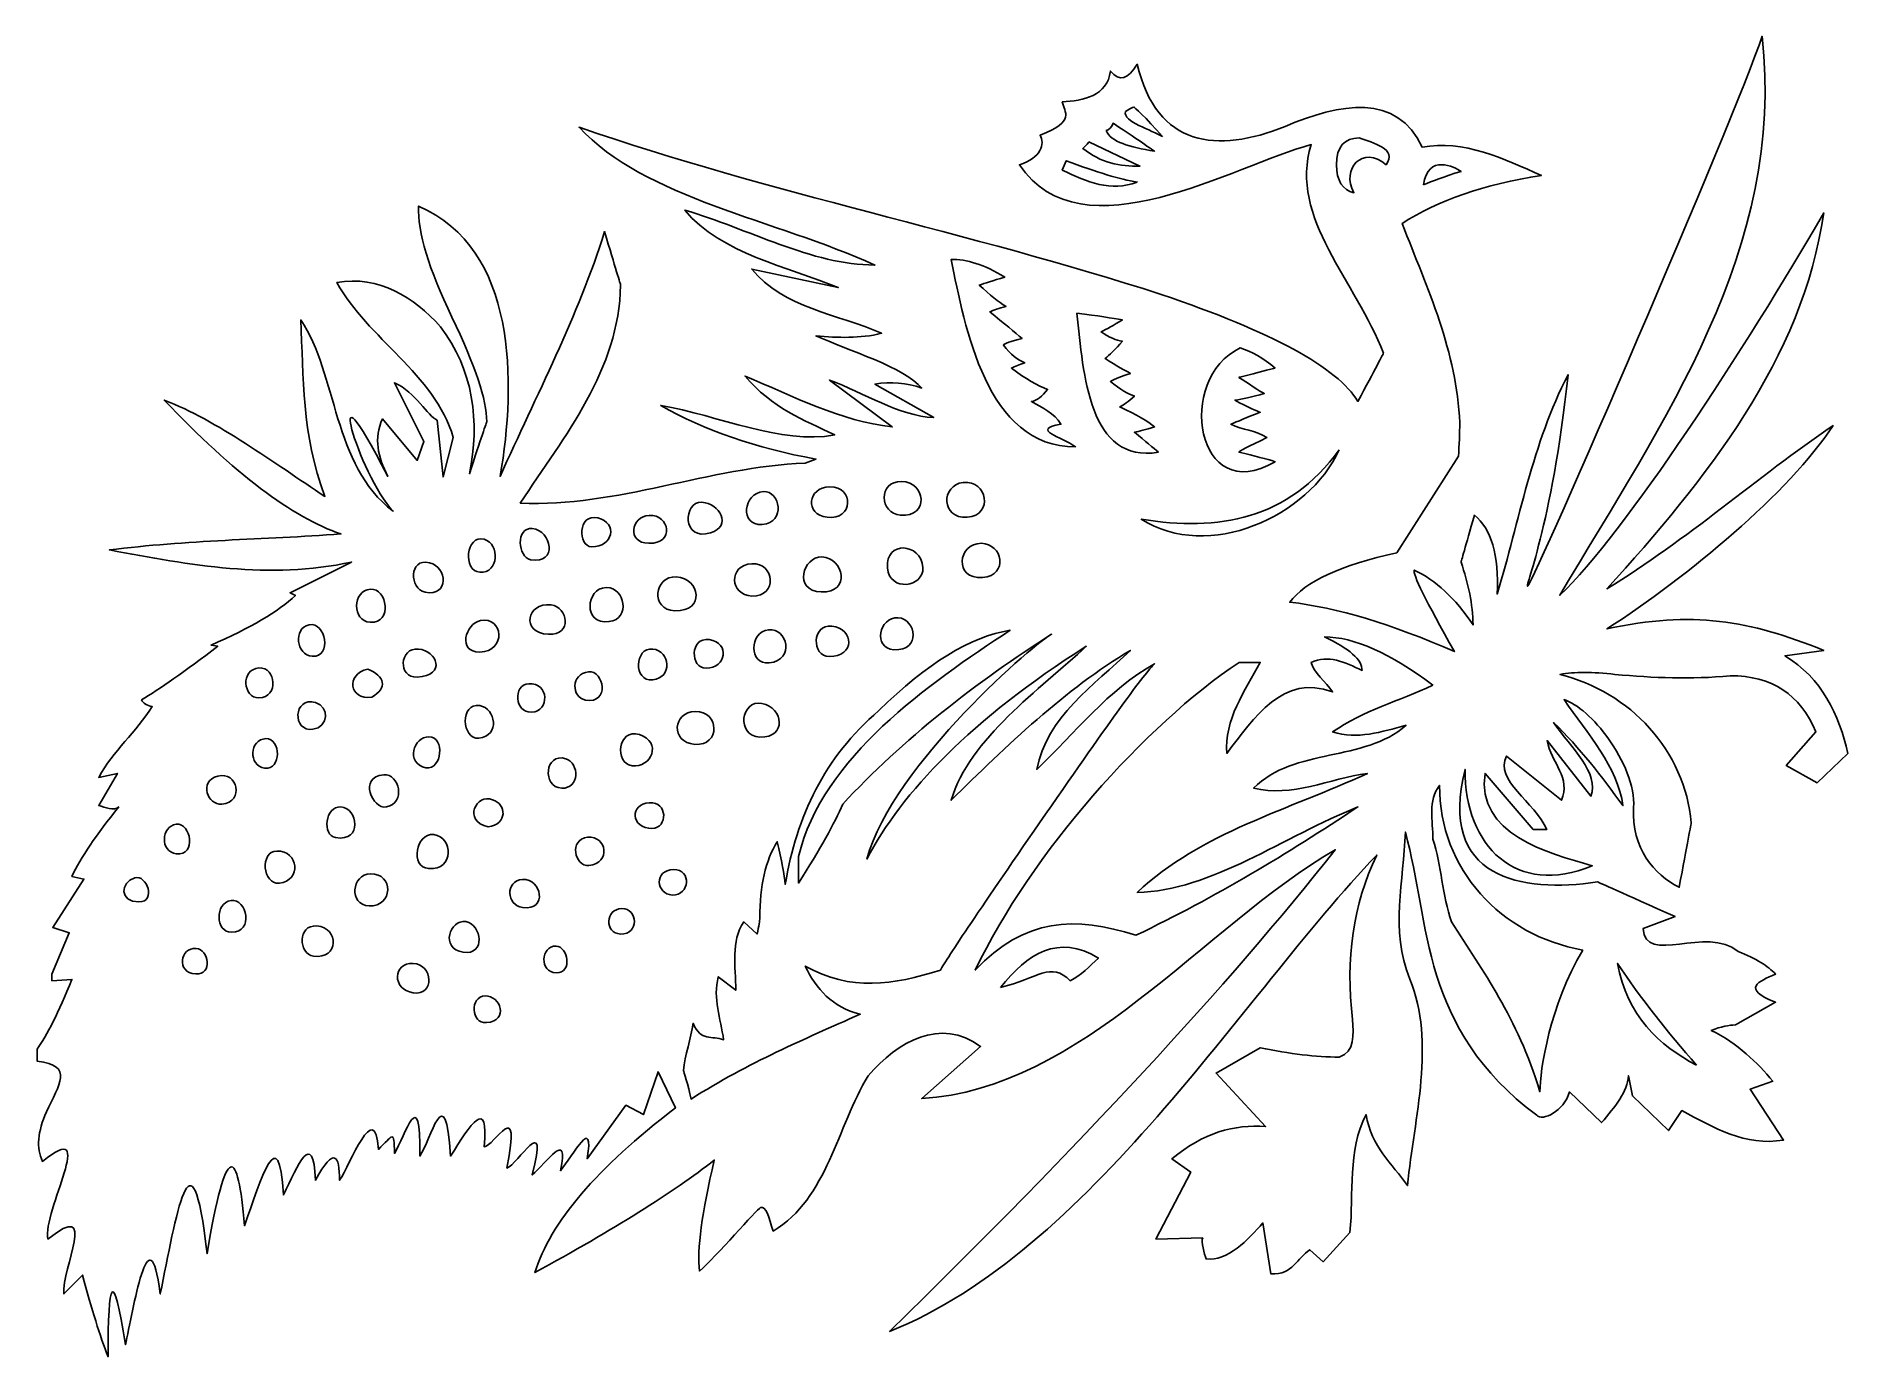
# Model space of a CAD drawing. Header units: centimetres. Extents: x -9.32 to -4.17, y 9.14 to 12.9.
import ezdxf

# ---------------------------------------------------------------- set-up
doc = ezdxf.new("R2010")
doc.units = ezdxf.units.CM
doc.header["$MEASUREMENT"] = 0
doc.layers.add('Layer 1', color=7, linetype='Continuous')

msp = doc.modelspace()

# ---------------------------------------------------------------- linework, layer by layer
at = {"layer": 'Layer 1'}
for points, knots in [([(-4.16563, 10.85677), (-4.16563, 10.85677), (-4.25318, 10.77294), (-4.25318, 10.77294), (-4.25318, 10.77294), (-4.25318, 10.77294), (-4.34085, 10.82247), (-4.34085, 10.82247), (-4.34085, 10.82247), (-4.34085, 10.82247), (-4.25702, 10.9177), (-4.25702, 10.9177), (-4.25702, 10.9177), (-4.3002, 11.02444), (-4.38147, 11.07781), (-4.50084, 11.07781), (-4.50084, 11.07781), (-4.61063, 11.06684), (-4.71899, 11.07186), (-4.8285, 11.08153), (-4.8285, 11.08153), (-4.89198, 11.0892), (-4.94407, 11.0892), (-4.98476, 11.08153), (-4.98476, 11.08153), (-4.78571, 11.03226), (-4.6287, 10.86431), (-4.6113, 10.65865), (-4.6113, 10.65865), (-4.6113, 10.65865), (-4.62274, 10.59768), (-4.6456, 10.47575), (-4.6456, 10.47575), (-4.71676, 10.51133), (-4.78181, 10.5861), (-4.77518, 10.70248), (-4.77518, 10.70248), (-4.77169, 10.76391), (-4.80396, 10.83784), (-4.84685, 10.89814), (-4.84685, 10.89814), (-4.88658, 10.95397), (-4.93541, 10.99811), (-4.97341, 11.00983), (-4.97341, 11.00983), (-4.90503, 10.91205), (-4.82072, 10.81782), (-4.80571, 10.70818), (-4.80571, 10.70818), (-4.86556, 10.79025), (-4.92971, 10.87372), (-5.00325, 10.94444), (-5.00325, 10.94444), (-4.95339, 10.87349), (-4.87128, 10.80005), (-4.8971, 10.73492), (-4.8971, 10.73492), (-4.8971, 10.73492), (-5.02173, 10.89297), (-5.02173, 10.89297), (-5.02173, 10.89297), (-5.01008, 10.83091), (-4.9523, 10.78586), (-4.98093, 10.72341), (-4.98093, 10.72341), (-4.98093, 10.72341), (-5.13708, 10.84922), (-5.13708, 10.84922), (-5.13708, 10.84922), (-5.17321, 10.77985), (-5.05615, 10.71893), (-5.02279, 10.63958), (-5.02279, 10.63958), (-5.02279, 10.63958), (-5.06092, 10.63958), (-5.06092, 10.63958), (-5.06092, 10.63958), (-5.06092, 10.63958), (-5.19812, 10.79968), (-5.19812, 10.79968), (-5.19812, 10.79968), (-5.22449, 10.62713), (-5.01972, 10.57249), (-4.89326, 10.53679), (-4.89326, 10.53679), (-5.10907, 10.44596), (-5.25624, 10.59255), (-5.25521, 10.81108), (-5.25521, 10.81108), (-5.33416, 10.50077), (-5.09438, 10.45787), (-4.87803, 10.49098), (-4.87803, 10.49098), (-4.87803, 10.49098), (-4.80439, 10.45796), (-4.65711, 10.39192), (-4.65711, 10.39192), (-4.65711, 10.39192), (-4.7485, 10.35773), (-4.7485, 10.35773), (-4.7485, 10.35773), (-4.74278, 10.25226), (-4.56757, 10.36774), (-4.47799, 10.29291), (-4.47799, 10.29291), (-4.42719, 10.27256), (-4.39163, 10.25096), (-4.37131, 10.22809), (-4.37131, 10.22809), (-4.41929, 10.20742), (-4.47057, 10.18717), (-4.37131, 10.1481), (-4.37131, 10.1481), (-4.37131, 10.1481), (-4.48561, 10.08333), (-4.48561, 10.08333), (-4.48561, 10.08333), (-4.50336, 10.08333), (-4.52623, 10.07826), (-4.55421, 10.0681), (-4.55421, 10.0681), (-4.47992, 10.03197), (-4.42208, 9.9752), (-4.37899, 9.92334), (-4.37899, 9.92334), (-4.37899, 9.92334), (-4.44375, 9.90044), (-4.44375, 9.90044), (-4.44375, 9.90044), (-4.44375, 9.90044), (-4.34841, 9.75568), (-4.34841, 9.75568), (-4.34841, 9.75568), (-4.45764, 9.7371), (-4.5471, 9.79102), (-4.63804, 9.83951), (-4.63804, 9.83951), (-4.63804, 9.83951), (-4.67606, 9.78242), (-4.67606, 9.78242), (-4.67606, 9.78242), (-4.67606, 9.78242), (-4.77896, 9.88148), (-4.77896, 9.88148), (-4.77896, 9.88148), (-4.77896, 9.88148), (-4.79036, 9.93857), (-4.79036, 9.93857), (-4.79036, 9.93857), (-4.79154, 9.89412), (-4.82844, 9.84966), (-4.86663, 9.80521), (-4.86663, 9.80521), (-4.86663, 9.80521), (-4.95802, 9.89288), (-4.95802, 9.89288), (-4.95802, 9.89288), (-4.9733, 9.83699), (-5.03578, 9.80847), (-5.05096, 9.82622), (-5.05096, 9.82622), (-5.38388, 10.07558), (-5.35369, 10.37227), (-5.42524, 10.63244), (-5.42524, 10.63244), (-5.42935, 10.49413), (-5.46974, 10.35442), (-5.41255, 10.21414), (-5.41255, 10.21414), (-5.3386, 10.0328), (-5.39957, 9.82169), (-5.41904, 9.62615), (-5.41904, 9.62615), (-5.46332, 9.68857), (-5.52173, 9.73686), (-5.53717, 9.82812), (-5.53717, 9.82812), (-5.59018, 9.7245), (-5.57189, 9.60483), (-5.58287, 9.49279), (-5.58287, 9.49279), (-5.58287, 9.49279), (-5.65914, 9.40896), (-5.65914, 9.40896), (-5.65914, 9.40896), (-5.65914, 9.40896), (-5.69716, 9.44326), (-5.69716, 9.44326), (-5.69716, 9.44326), (-5.73402, 9.42039), (-5.74451, 9.37115), (-5.80774, 9.37465), (-5.80774, 9.37465), (-5.80774, 9.37465), (-5.83053, 9.51953), (-5.83053, 9.51953), (-5.83053, 9.51953), (-5.87222, 9.47316), (-5.93189, 9.40789), (-5.99258, 9.41727), (-5.99258, 9.41727), (-5.99762, 9.42998), (-6.00707, 9.4674), (-6.00203, 9.47756), (-6.00203, 9.47756), (-6.00203, 9.47756), (-6.13539, 9.47372), (-6.13539, 9.47372), (-6.13539, 9.47372), (-6.13539, 9.47372), (-6.03633, 9.66429), (-6.03633, 9.66429), (-6.03633, 9.66429), (-6.03633, 9.66429), (-6.08958, 9.70231), (-6.08958, 9.70231), (-6.08958, 9.70231), (-6.00071, 9.77658), (-5.91184, 9.80135), (-5.82297, 9.79382), (-5.82297, 9.79382), (-5.82297, 9.79382), (-5.96389, 9.94625), (-5.96389, 9.94625), (-5.96389, 9.94625), (-5.96389, 9.94625), (-5.8382, 10.01857), (-5.8382, 10.01857), (-5.8382, 10.01857), (-5.75433, 10.00082), (-5.67938, 9.99194), (-5.61333, 9.99194), (-5.61333, 9.99194), (-5.56762, 10.00698), (-5.57385, 10.05703), (-5.57531, 10.09856), (-5.57531, 10.09856), (-5.59665, 10.27058), (-5.57356, 10.42673), (-5.50671, 10.56726), (-5.50671, 10.56726), (-5.89506, 10.15958), (-6.32407, 9.43887), (-6.89349, 9.21083), (-6.89349, 9.21083), (-6.35251, 9.73917), (-5.92963, 10.19639), (-5.62484, 10.58249), (-5.62484, 10.58249), (-6.00158, 10.3615), (-6.34563, 9.90135), (-6.8021, 9.87381), (-6.8021, 9.87381), (-6.8021, 9.87381), (-6.63443, 10.02241), (-6.63443, 10.02241), (-6.63443, 10.02241), (-6.75012, 10.10556), (-6.86946, 10.03719), (-6.95453, 9.93857), (-6.95453, 9.93857), (-7.04379, 9.79298), (-7.06934, 9.59034), (-7.22498, 9.49662), (-7.22498, 9.49662), (-7.2369, 9.53454), (-7.24537, 9.57036), (-7.26105, 9.56329), (-7.26105, 9.56329), (-7.27152, 9.55856), (-7.38899, 9.42182), (-7.4345, 9.38233), (-7.4345, 9.38233), (-7.44217, 9.44326), (-7.42822, 9.54868), (-7.39264, 9.69859), (-7.39264, 9.69859), (-7.50946, 9.60712), (-7.67964, 9.50042), (-7.90319, 9.37849), (-7.90319, 9.37849), (-7.86002, 9.52073), (-7.72665, 9.67696), (-7.5031, 9.84718), (-7.5031, 9.84718), (-7.5031, 9.84718), (-7.55263, 9.94997), (-7.55263, 9.94997), (-7.55263, 9.94997), (-7.55263, 9.94997), (-7.59461, 9.82812), (-7.59461, 9.82812), (-7.59461, 9.82812), (-7.59461, 9.82812), (-7.64414, 9.85474), (-7.64414, 9.85474), (-7.64414, 9.85474), (-7.64414, 9.85474), (-7.7546, 9.70231), (-7.7546, 9.70231), (-7.7546, 9.70231), (-7.73338, 9.83073), (-7.79435, 9.71258), (-7.83075, 9.66813), (-7.83075, 9.66813), (-7.80396, 9.79126), (-7.87182, 9.68957), (-7.91075, 9.65661), (-7.91075, 9.65661), (-7.86204, 9.84511), (-7.95284, 9.68482), (-7.98319, 9.67568), (-7.98319, 9.67568), (-7.93998, 9.89037), (-8.01983, 9.73591), (-8.04795, 9.73661), (-8.04795, 9.73661), (-8.03438, 9.88068), (-8.08683, 9.80191), (-8.14318, 9.70998), (-8.14318, 9.70998), (-8.15877, 9.94165), (-8.199, 9.75462), (-8.23085, 9.70998), (-8.23085, 9.70998), (-8.22851, 9.92437), (-8.27258, 9.76754), (-8.30328, 9.71766), (-8.30328, 9.71766), (-8.30451, 9.78844), (-8.30724, 9.76801), (-8.34898, 9.72905), (-8.34898, 9.72905), (-8.35798, 9.87901), (-8.42978, 9.68425), (-8.45944, 9.64138), (-8.45944, 9.64138), (-8.46005, 9.71186), (-8.47427, 9.73922), (-8.52804, 9.64138), (-8.52804, 9.64138), (-8.5344, 9.79011), (-8.57865, 9.68306), (-8.61943, 9.59952), (-8.61943, 9.59952), (-8.63202, 9.819), (-8.68307, 9.6443), (-8.73, 9.51186), (-8.73, 9.51186), (-8.74943, 9.73498), (-8.78163, 9.76007), (-8.83662, 9.43186), (-8.83662, 9.43186), (-8.88108, 9.82493), (-8.92553, 9.53368), (-8.96999, 9.31757), (-8.96999, 9.31757), (-9.00174, 9.56603), (-9.04763, 9.26565), (-9.06905, 9.17281), (-9.06905, 9.17281), (-9.10452, 9.3984), (-9.11871, 9.35797), (-9.11858, 9.13851), (-9.11858, 9.13851), (-9.14145, 9.19688), (-9.16559, 9.27435), (-9.19102, 9.37093), (-9.19102, 9.37093), (-9.19102, 9.37093), (-9.24427, 9.31757), (-9.24427, 9.31757), (-9.24427, 9.31757), (-9.25132, 9.3895), (-9.14342, 9.59004), (-9.28997, 9.47372), (-9.28997, 9.47372), (-9.30625, 9.55009), (-9.1444, 9.82651), (-9.30531, 9.69475), (-9.30531, 9.69475), (-9.32307, 9.73281), (-9.31923, 9.77979), (-9.2938, 9.83567), (-9.2938, 9.83567), (-9.25881, 9.91453), (-9.21359, 9.96789), (-9.32055, 9.98055), (-9.32055, 9.98055), (-9.32055, 9.98055), (-9.32055, 10.01473), (-9.32055, 10.01473), (-9.32055, 10.01473), (-9.29256, 10.05287), (-9.25954, 10.11891), (-9.22148, 10.21286), (-9.22148, 10.21286), (-9.22148, 10.21286), (-9.27857, 10.20914), (-9.27857, 10.20914), (-9.27857, 10.20914), (-9.27857, 10.21418), (-9.27857, 10.22049), (-9.27857, 10.22809), (-9.27857, 10.22809), (-9.27857, 10.22809), (-9.22904, 10.34622), (-9.22904, 10.34622), (-9.22904, 10.34622), (-9.22904, 10.34622), (-9.27621, 10.36048), (-9.27621, 10.36048), (-9.27621, 10.36048), (-9.27621, 10.36048), (-9.18718, 10.49866), (-9.18718, 10.49866), (-9.18718, 10.49866), (-9.18718, 10.49866), (-9.22148, 10.50621), (-9.22148, 10.50621), (-9.22148, 10.50621), (-9.19606, 10.55962), (-9.1516, 10.62566), (-9.08812, 10.70434), (-9.08812, 10.70434), (-9.10207, 10.69133), (-9.12686, 10.70297), (-9.14521, 10.70818), (-9.14521, 10.70818), (-9.14521, 10.70818), (-9.09196, 10.79968), (-9.09196, 10.79968), (-9.09196, 10.79968), (-9.09196, 10.79968), (-9.14521, 10.78817), (-9.14521, 10.78817), (-9.14521, 10.78817), (-9.10458, 10.86313), (-9.03784, 10.91796), (-8.99289, 10.99014), (-8.99289, 10.99014), (-9.00809, 10.99269), (-9.01824, 10.99905), (-9.02336, 11.00921), (-9.02336, 11.00921), (-8.97251, 11.03967), (-8.90011, 11.09048), (-8.80616, 11.16164), (-8.80616, 11.16164), (-8.80616, 11.16164), (-8.82523, 11.16536), (-8.82523, 11.16536), (-8.82523, 11.16536), (-8.71345, 11.21365), (-8.63342, 11.26066), (-8.58513, 11.3064), (-8.58513, 11.3064), (-8.58513, 11.3064), (-8.60036, 11.31396), (-8.60036, 11.31396), (-8.60036, 11.31396), (-8.60036, 11.31396), (-8.42514, 11.40162), (-8.42514, 11.40162), (-8.42514, 11.40162), (-8.66074, 11.35065), (-8.88362, 11.39308), (-9.11475, 11.43592), (-9.11475, 11.43592), (-8.89614, 11.4642), (-8.67527, 11.46558), (-8.4556, 11.48162), (-8.4556, 11.48162), (-8.5928, 11.52735), (-8.76046, 11.65436), (-8.95859, 11.86264), (-8.95859, 11.86264), (-8.80961, 11.80588), (-8.6438, 11.68239), (-8.50141, 11.58836), (-8.50141, 11.58836), (-8.56858, 11.76865), (-8.56181, 11.92782), (-8.56989, 12.09123), (-8.56989, 12.09123), (-8.46446, 11.93469), (-8.4807, 11.6791), (-8.307, 11.54638), (-8.307, 11.54638), (-8.40418, 11.64896), (-8.51744, 12.02878), (-8.32224, 11.64545), (-8.32224, 11.64545), (-8.34986, 11.70006), (-8.36304, 11.75466), (-8.33747, 11.80927), (-8.33747, 11.80927), (-8.33747, 11.80927), (-8.23852, 11.69114), (-8.23852, 11.69114), (-8.23852, 11.69114), (-8.23852, 11.69114), (-8.21945, 11.74451), (-8.21945, 11.74451), (-8.21945, 11.74451), (-8.21945, 11.74451), (-8.30328, 11.91217), (-8.30328, 11.91217), (-8.30328, 11.91217), (-8.24225, 11.88513), (-8.20916, 11.81709), (-8.18131, 11.80544), (-8.18131, 11.80544), (-8.18131, 11.80544), (-8.16461, 11.64397), (-8.16461, 11.64397), (-8.16461, 11.64397), (-8.16461, 11.64397), (-8.13562, 11.7559), (-8.13562, 11.7559), (-8.13562, 11.7559), (-8.19066, 11.94004), (-8.3785, 12.03657), (-8.46711, 12.19785), (-8.46711, 12.19785), (-8.34816, 12.21827), (-8.24762, 12.15634), (-8.17222, 12.07167), (-8.17222, 12.07167), (-8.07886, 11.95019), (-8.05889, 11.79935), (-8.08992, 11.65312), (-8.08992, 11.65312), (-8.0569, 11.75218), (-8.04039, 11.80171), (-8.04039, 11.80172), (-8.04039, 11.80172), (-8.04039, 11.86264), (-8.07341, 11.96168), (-8.13946, 12.09885), (-8.13946, 12.09885), (-8.2055, 12.23601), (-8.23724, 12.34141), (-8.23468, 12.41505), (-8.23468, 12.41505), (-7.95437, 12.29412), (-7.95607, 11.91463), (-8.00225, 11.64545), (-8.00225, 11.64545), (-7.9004, 11.87487), (-7.77967, 12.10206), (-7.70506, 12.34273), (-7.70506, 12.34273), (-7.6746, 12.24111), (-7.65937, 12.19029), (-7.65937, 12.1903), (-7.65937, 12.1903), (-7.66301, 11.9496), (-7.81893, 11.761), (-7.94505, 11.56929), (-7.94505, 11.56929), (-7.66915, 11.55744), (-7.40871, 11.67187), (-7.13359, 11.68358), (-7.13359, 11.68358), (-7.13359, 11.68358), (-7.10312, 11.69498), (-7.10312, 11.69498), (-7.10312, 11.69498), (-7.27327, 11.72544), (-7.42059, 11.77625), (-7.54507, 11.84741), (-7.54507, 11.84741), (-7.37997, 11.81947), (-7.20356, 11.735), (-7.04975, 11.76358), (-7.04975, 11.76358), (-7.138, 11.80678), (-7.22873, 11.84002), (-7.30497, 11.93124), (-7.30497, 11.93124), (-7.17022, 11.87522), (-7.03241, 11.80191), (-6.88593, 11.78648), (-6.88593, 11.78648), (-6.88593, 11.78648), (-7.06499, 11.91973), (-7.06499, 11.91973), (-7.06499, 11.91973), (-6.96592, 11.88419), (-6.86686, 11.81725), (-6.7678, 11.81311), (-6.7678, 11.81311), (-6.7678, 11.81311), (-6.93546, 11.90834), (-6.93546, 11.90834), (-6.93546, 11.90834), (-6.88973, 11.91593), (-6.84527, 11.91213), (-6.8021, 11.89694), (-6.8021, 11.89694), (-6.84726, 11.95394), (-7.01548, 12.00674), (-7.10312, 12.04554), (-7.10312, 12.04554), (-7.04005, 12.04036), (-6.97799, 12.03772), (-6.91639, 12.0531), (-6.91639, 12.0531), (-7.04104, 12.10777), (-7.19617, 12.12466), (-7.28602, 12.23599), (-7.28602, 12.23599), (-7.28602, 12.23599), (-7.03989, 12.18321), (-7.03989, 12.18321), (-7.03989, 12.18321), (-7.18281, 12.24284), (-7.37328, 12.27894), (-7.47647, 12.40366), (-7.47647, 12.40366), (-7.29614, 12.35157), (-7.1158, 12.24725), (-6.93546, 12.24739), (-6.93546, 12.24739), (-7.2184, 12.3765), (-7.5912, 12.43691), (-7.7775, 12.63992), (-7.7775, 12.63992), (-7.23422, 12.45096), (-6.66734, 12.34124), (-6.12016, 12.16367), (-6.12016, 12.16367), (-5.80514, 12.05693), (-5.61845, 11.95531), (-5.56008, 11.85881), (-5.56008, 11.85881), (-5.51179, 11.95027), (-5.48764, 11.996), (-5.48764, 11.99601), (-5.48764, 11.99601), (-5.56416, 12.20056), (-5.75811, 12.38017), (-5.69333, 12.59039), (-5.69333, 12.59039), (-5.91275, 12.53191), (-6.34682, 12.26718), (-6.52397, 12.53318), (-6.52397, 12.53318), (-6.46113, 12.55198), (-6.45114, 12.59298), (-6.46491, 12.61702), (-6.46491, 12.61702), (-6.36234, 12.65793), (-6.39593, 12.68093), (-6.402, 12.71224), (-6.402, 12.71224), (-6.34247, 12.71457), (-6.27279, 12.72941), (-6.26492, 12.79991), (-6.26492, 12.79991), (-6.2395, 12.76781), (-6.21407, 12.77736), (-6.18864, 12.81898), (-6.18864, 12.81898), (-6.13257, 12.58276), (-5.96083, 12.56476), (-5.76768, 12.64178), (-5.76768, 12.64178), (-5.61253, 12.70898), (-5.44775, 12.73799), (-5.37718, 12.58271), (-5.37718, 12.58271), (-5.26109, 12.607), (-5.14208, 12.54769), (-5.03802, 12.50272), (-5.03802, 12.50272), (-5.20065, 12.47729), (-5.33273, 12.43156), (-5.43427, 12.36552), (-5.43427, 12.36552), (-5.36212, 12.17967), (-5.27818, 11.99977), (-5.27044, 11.79788), (-5.27044, 11.79788), (-5.27045, 11.76741), (-5.27173, 11.73567), (-5.27428, 11.70265), (-5.27428, 11.70265), (-5.27428, 11.70265), (-5.4495, 11.42825), (-5.4495, 11.42825), (-5.4495, 11.42825), (-5.60958, 11.39275), (-5.7112, 11.34577), (-5.75437, 11.28733), (-5.75437, 11.28733), (-5.61973, 11.27206), (-5.4635, 11.22508), (-5.28568, 11.14641), (-5.28568, 11.14641), (-5.36699, 11.29113), (-5.40509, 11.36856), (-5.39997, 11.37872), (-5.39997, 11.37872), (-5.33905, 11.35081), (-5.2832, 11.29876), (-5.23242, 11.22257), (-5.23242, 11.22257), (-5.23297, 11.28103), (-5.24613, 11.34104), (-5.26661, 11.40162), (-5.26661, 11.40162), (-5.26661, 11.40162), (-5.25394, 11.44608), (-5.22859, 11.53499), (-5.22859, 11.53499), (-5.1803, 11.49685), (-5.15871, 11.42193), (-5.16382, 11.31023), (-5.16382, 11.31023), (-5.10049, 11.52004), (-5.06353, 11.73898), (-4.96186, 11.93496), (-4.96186, 11.93496), (-5.00736, 11.50373), (-5.08956, 11.31908), (-5.07653, 11.33366), (-5.07653, 11.33366), (-5.05232, 11.36076), (-4.48945, 12.6601), (-4.40945, 12.89897), (-4.40945, 12.89897), (-4.34166, 12.29534), (-4.69145, 11.80297), (-4.98541, 11.30728), (-4.98541, 11.30728), (-4.80245, 11.47931), (-4.45364, 12.01613), (-4.23411, 12.39598), (-4.23411, 12.39598), (-4.29267, 11.97996), (-4.57068, 11.63576), (-4.8514, 11.32547), (-4.8514, 11.32547), (-4.62294, 11.46483), (-4.42354, 11.64322), (-4.20749, 11.79021), (-4.20749, 11.79021), (-4.33361, 11.59804), (-4.62001, 11.36076), (-4.8514, 11.21117), (-4.8514, 11.21117), (-4.60784, 11.26386), (-4.44677, 11.23591), (-4.23411, 11.15013), (-4.23411, 11.15013), (-4.23411, 11.15013), (-4.34469, 11.1349), (-4.34469, 11.1349), (-4.34469, 11.1349), (-4.24024, 11.07159), (-4.18942, 10.96571), (-4.16563, 10.85677), (-4.16563, 10.85677), (-4.16563, 10.85677), (-4.16563, 10.85677), (-4.16563, 10.85677)], [0, 0, 0, 0, 0.0051813, 0.0051813, 0.0051813, 0.0051813, 0.0103627, 0.0103627, 0.0103627, 0.0103627, 0.015544, 0.015544, 0.015544, 0.015544, 0.0207254, 0.0207254, 0.0207254, 0.0207254, 0.0259067, 0.0259067, 0.0259067, 0.0259067, 0.0310881, 0.0310881, 0.0310881, 0.0310881, 0.0362694, 0.0362694, 0.0362694, 0.0362694, 0.0414508, 0.0414508, 0.0414508, 0.0414508, 0.0466321, 0.0466321, 0.0466321, 0.0466321, 0.0518135, 0.0518135, 0.0518135, 0.0518135, 0.0569948, 0.0569948, 0.0569948, 0.0569948, 0.0621762, 0.0621762, 0.0621762, 0.0621762, 0.0673575, 0.0673575, 0.0673575, 0.0673575, 0.0725389, 0.0725389, 0.0725389, 0.0725389, 0.0777202, 0.0777202, 0.0777202, 0.0777202, 0.0829016, 0.0829016, 0.0829016, 0.0829016, 0.0880829, 0.0880829, 0.0880829, 0.0880829, 0.0932642, 0.0932642, 0.0932642, 0.0932642, 0.0984456, 0.0984456, 0.0984456, 0.0984456, 0.1036269, 0.1036269, 0.1036269, 0.1036269, 0.1088083, 0.1088083, 0.1088083, 0.1088083, 0.1139896, 0.1139896, 0.1139896, 0.1139896, 0.119171, 0.119171, 0.119171, 0.119171, 0.1243523, 0.1243523, 0.1243523, 0.1243523, 0.1295337, 0.1295337, 0.1295337, 0.1295337, 0.134715, 0.134715, 0.134715, 0.134715, 0.1398964, 0.1398964, 0.1398964, 0.1398964, 0.1450777, 0.1450777, 0.1450777, 0.1450777, 0.1502591, 0.1502591, 0.1502591, 0.1502591, 0.1554404, 0.1554404, 0.1554404, 0.1554404, 0.1606218, 0.1606218, 0.1606218, 0.1606218, 0.1658031, 0.1658031, 0.1658031, 0.1658031, 0.1709845, 0.1709845, 0.1709845, 0.1709845, 0.1761658, 0.1761658, 0.1761658, 0.1761658, 0.1813472, 0.1813472, 0.1813472, 0.1813472, 0.1865285, 0.1865285, 0.1865285, 0.1865285, 0.1917098, 0.1917098, 0.1917098, 0.1917098, 0.1968912, 0.1968912, 0.1968912, 0.1968912, 0.2020725, 0.2020725, 0.2020725, 0.2020725, 0.2072539, 0.2072539, 0.2072539, 0.2072539, 0.2124352, 0.2124352, 0.2124352, 0.2124352, 0.2176166, 0.2176166, 0.2176166, 0.2176166, 0.2227979, 0.2227979, 0.2227979, 0.2227979, 0.2279793, 0.2279793, 0.2279793, 0.2279793, 0.2331606, 0.2331606, 0.2331606, 0.2331606, 0.238342, 0.238342, 0.238342, 0.238342, 0.2435233, 0.2435233, 0.2435233, 0.2435233, 0.2487047, 0.2487047, 0.2487047, 0.2487047, 0.253886, 0.253886, 0.253886, 0.253886, 0.2590674, 0.2590674, 0.2590674, 0.2590674, 0.2642487, 0.2642487, 0.2642487, 0.2642487, 0.2694301, 0.2694301, 0.2694301, 0.2694301, 0.2746114, 0.2746114, 0.2746114, 0.2746114, 0.2797927, 0.2797927, 0.2797927, 0.2797927, 0.2849741, 0.2849741, 0.2849741, 0.2849741, 0.2901554, 0.2901554, 0.2901554, 0.2901554, 0.2953368, 0.2953368, 0.2953368, 0.2953368, 0.3005181, 0.3005181, 0.3005181, 0.3005181, 0.3056995, 0.3056995, 0.3056995, 0.3056995, 0.3108808, 0.3108808, 0.3108808, 0.3108808, 0.3160622, 0.3160622, 0.3160622, 0.3160622, 0.3212435, 0.3212435, 0.3212435, 0.3212435, 0.3264249, 0.3264249, 0.3264249, 0.3264249, 0.3316062, 0.3316062, 0.3316062, 0.3316062, 0.3367876, 0.3367876, 0.3367876, 0.3367876, 0.3419689, 0.3419689, 0.3419689, 0.3419689, 0.3471503, 0.3471503, 0.3471503, 0.3471503, 0.3523316, 0.3523316, 0.3523316, 0.3523316, 0.357513, 0.357513, 0.357513, 0.357513, 0.3626943, 0.3626943, 0.3626943, 0.3626943, 0.3678756, 0.3678756, 0.3678756, 0.3678756, 0.373057, 0.373057, 0.373057, 0.373057, 0.3782383, 0.3782383, 0.3782383, 0.3782383, 0.3834197, 0.3834197, 0.3834197, 0.3834197, 0.388601, 0.388601, 0.388601, 0.388601, 0.3937824, 0.3937824, 0.3937824, 0.3937824, 0.3989637, 0.3989637, 0.3989637, 0.3989637, 0.4041451, 0.4041451, 0.4041451, 0.4041451, 0.4093264, 0.4093264, 0.4093264, 0.4093264, 0.4145078, 0.4145078, 0.4145078, 0.4145078, 0.4196891, 0.4196891, 0.4196891, 0.4196891, 0.4248705, 0.4248705, 0.4248705, 0.4248705, 0.4300518, 0.4300518, 0.4300518, 0.4300518, 0.4352332, 0.4352332, 0.4352332, 0.4352332, 0.4404145, 0.4404145, 0.4404145, 0.4404145, 0.4455959, 0.4455959, 0.4455959, 0.4455959, 0.4507772, 0.4507772, 0.4507772, 0.4507772, 0.4559585, 0.4559585, 0.4559585, 0.4559585, 0.4611399, 0.4611399, 0.4611399, 0.4611399, 0.4663212, 0.4663212, 0.4663212, 0.4663212, 0.4715026, 0.4715026, 0.4715026, 0.4715026, 0.4766839, 0.4766839, 0.4766839, 0.4766839, 0.4818653, 0.4818653, 0.4818653, 0.4818653, 0.4870466, 0.4870466, 0.4870466, 0.4870466, 0.492228, 0.492228, 0.492228, 0.492228, 0.4974093, 0.4974093, 0.4974093, 0.4974093, 0.5025907, 0.5025907, 0.5025907, 0.5025907, 0.507772, 0.507772, 0.507772, 0.507772, 0.5129534, 0.5129534, 0.5129534, 0.5129534, 0.5181347, 0.5181347, 0.5181347, 0.5181347, 0.5233161, 0.5233161, 0.5233161, 0.5233161, 0.5284974, 0.5284974, 0.5284974, 0.5284974, 0.5336788, 0.5336788, 0.5336788, 0.5336788, 0.5388601, 0.5388601, 0.5388601, 0.5388601, 0.5440415, 0.5440415, 0.5440415, 0.5440415, 0.5492228, 0.5492228, 0.5492228, 0.5492228, 0.5544041, 0.5544041, 0.5544041, 0.5544041, 0.5595855, 0.5595855, 0.5595855, 0.5595855, 0.5647668, 0.5647668, 0.5647668, 0.5647668, 0.5699482, 0.5699482, 0.5699482, 0.5699482, 0.5751295, 0.5751295, 0.5751295, 0.5751295, 0.5803109, 0.5803109, 0.5803109, 0.5803109, 0.5854922, 0.5854922, 0.5854922, 0.5854922, 0.5906736, 0.5906736, 0.5906736, 0.5906736, 0.5958549, 0.5958549, 0.5958549, 0.5958549, 0.6010363, 0.6010363, 0.6010363, 0.6010363, 0.6062176, 0.6062176, 0.6062176, 0.6062176, 0.611399, 0.611399, 0.611399, 0.611399, 0.6165803, 0.6165803, 0.6165803, 0.6165803, 0.6217617, 0.6217617, 0.6217617, 0.6217617, 0.626943, 0.626943, 0.626943, 0.626943, 0.6321244, 0.6321244, 0.6321244, 0.6321244, 0.6373057, 0.6373057, 0.6373057, 0.6373057, 0.642487, 0.642487, 0.642487, 0.642487, 0.6476684, 0.6476684, 0.6476684, 0.6476684, 0.6528497, 0.6528497, 0.6528497, 0.6528497, 0.6580311, 0.6580311, 0.6580311, 0.6580311, 0.6632124, 0.6632124, 0.6632124, 0.6632124, 0.6683938, 0.6683938, 0.6683938, 0.6683938, 0.6735751, 0.6735751, 0.6735751, 0.6735751, 0.6787565, 0.6787565, 0.6787565, 0.6787565, 0.6839378, 0.6839378, 0.6839378, 0.6839378, 0.6891192, 0.6891192, 0.6891192, 0.6891192, 0.6943005, 0.6943005, 0.6943005, 0.6943005, 0.6994819, 0.6994819, 0.6994819, 0.6994819, 0.7046632, 0.7046632, 0.7046632, 0.7046632, 0.7098446, 0.7098446, 0.7098446, 0.7098446, 0.7150259, 0.7150259, 0.7150259, 0.7150259, 0.7202073, 0.7202073, 0.7202073, 0.7202073, 0.7253886, 0.7253886, 0.7253886, 0.7253886, 0.7305699, 0.7305699, 0.7305699, 0.7305699, 0.7357513, 0.7357513, 0.7357513, 0.7357513, 0.7409326, 0.7409326, 0.7409326, 0.7409326, 0.746114, 0.746114, 0.746114, 0.746114, 0.7512953, 0.7512953, 0.7512953, 0.7512953, 0.7564767, 0.7564767, 0.7564767, 0.7564767, 0.761658, 0.761658, 0.761658, 0.761658, 0.7668394, 0.7668394, 0.7668394, 0.7668394, 0.7720207, 0.7720207, 0.7720207, 0.7720207, 0.7772021, 0.7772021, 0.7772021, 0.7772021, 0.7823834, 0.7823834, 0.7823834, 0.7823834, 0.7875648, 0.7875648, 0.7875648, 0.7875648, 0.7927461, 0.7927461, 0.7927461, 0.7927461, 0.7979275, 0.7979275, 0.7979275, 0.7979275, 0.8031088, 0.8031088, 0.8031088, 0.8031088, 0.8082902, 0.8082902, 0.8082902, 0.8082902, 0.8134715, 0.8134715, 0.8134715, 0.8134715, 0.8186528, 0.8186528, 0.8186528, 0.8186528, 0.8238342, 0.8238342, 0.8238342, 0.8238342, 0.8290155, 0.8290155, 0.8290155, 0.8290155, 0.8341969, 0.8341969, 0.8341969, 0.8341969, 0.8393782, 0.8393782, 0.8393782, 0.8393782, 0.8445596, 0.8445596, 0.8445596, 0.8445596, 0.8497409, 0.8497409, 0.8497409, 0.8497409, 0.8549223, 0.8549223, 0.8549223, 0.8549223, 0.8601036, 0.8601036, 0.8601036, 0.8601036, 0.865285, 0.865285, 0.865285, 0.865285, 0.8704663, 0.8704663, 0.8704663, 0.8704663, 0.8756477, 0.8756477, 0.8756477, 0.8756477, 0.880829, 0.880829, 0.880829, 0.880829, 0.8860104, 0.8860104, 0.8860104, 0.8860104, 0.8911917, 0.8911917, 0.8911917, 0.8911917, 0.8963731, 0.8963731, 0.8963731, 0.8963731, 0.9015544, 0.9015544, 0.9015544, 0.9015544, 0.9067358, 0.9067358, 0.9067358, 0.9067358, 0.9119171, 0.9119171, 0.9119171, 0.9119171, 0.9170984, 0.9170984, 0.9170984, 0.9170984, 0.9222798, 0.9222798, 0.9222798, 0.9222798, 0.9274611, 0.9274611, 0.9274611, 0.9274611, 0.9326425, 0.9326425, 0.9326425, 0.9326425, 0.9378238, 0.9378238, 0.9378238, 0.9378238, 0.9430052, 0.9430052, 0.9430052, 0.9430052, 0.9481865, 0.9481865, 0.9481865, 0.9481865, 0.9533679, 0.9533679, 0.9533679, 0.9533679, 0.9585492, 0.9585492, 0.9585492, 0.9585492, 0.9637306, 0.9637306, 0.9637306, 0.9637306, 0.9689119, 0.9689119, 0.9689119, 0.9689119, 0.9740933, 0.9740933, 0.9740933, 0.9740933, 0.9792746, 0.9792746, 0.9792746, 0.9792746, 0.984456, 0.984456, 0.984456, 0.984456, 0.9896373, 0.9896373, 0.9896373, 0.9896373, 1, 1, 1, 1]), ([(-6.11632, 12.61318), (-6.16454, 12.66906), (-6.1981, 12.69701), (-6.19809, 12.69701), (-6.19809, 12.69701), (-6.20065, 12.69701), (-6.21801, 12.68802), (-6.2218, 12.68423), (-6.2218, 12.68423), (-6.23213, 12.65612), (-6.14554, 12.63128), (-6.11632, 12.61318), (-6.11632, 12.61318), (-6.11632, 12.61318), (-6.11632, 12.61318), (-6.11632, 12.61318)], [0, 0, 0, 0, 0.2, 0.2, 0.2, 0.2, 0.4, 0.4, 0.4, 0.4, 0.6, 0.6, 0.6, 0.6, 1, 1, 1, 1]), ([(-6.13911, 12.57132), (-6.16454, 12.58907), (-6.20392, 12.61573), (-6.25725, 12.65132), (-6.25725, 12.65132), (-6.25725, 12.64372), (-6.27162, 12.63047), (-6.27673, 12.63047), (-6.27673, 12.63047), (-6.26402, 12.59745), (-6.21027, 12.58403), (-6.13911, 12.57132), (-6.13911, 12.57132), (-6.13911, 12.57132), (-6.13911, 12.57132), (-6.13911, 12.57132)], [0, 0, 0, 0, 0.2, 0.2, 0.2, 0.2, 0.4, 0.4, 0.4, 0.4, 0.6, 0.6, 0.6, 0.6, 1, 1, 1, 1]), ([(-6.32585, 12.59795), (-6.32585, 12.59794), (-6.33329, 12.58706), (-6.34344, 12.57946), (-6.34344, 12.57946), (-6.29267, 12.53884), (-6.23698, 12.52686), (-6.18109, 12.52935), (-6.18109, 12.52935), (-6.18109, 12.52935), (-6.32585, 12.59795), (-6.32585, 12.59795)], [0, 0, 0, 0, 0.25, 0.25, 0.25, 0.25, 0.5, 0.5, 0.5, 0.5, 1, 1, 1, 1]), ([(-5.55624, 12.60934), (-5.59942, 12.60934), (-5.62101, 12.58395), (-5.621, 12.53318), (-5.621, 12.53318), (-5.62101, 12.48745), (-5.6045, 12.46078), (-5.57147, 12.45319), (-5.57147, 12.45319), (-5.60978, 12.52109), (-5.54599, 12.58983), (-5.47997, 12.53318), (-5.47997, 12.53318), (-5.44625, 12.57784), (-5.51773, 12.5953), (-5.55624, 12.60934)], [0, 0, 0, 0, 0.2, 0.2, 0.2, 0.2, 0.4, 0.4, 0.4, 0.4, 0.6, 0.6, 0.6, 0.6, 1, 1, 1, 1]), ([(-6.18864, 12.48365), (-6.23694, 12.49124), (-6.30426, 12.51155), (-6.39061, 12.54458), (-6.39061, 12.54458), (-6.39061, 12.54458), (-6.402, 12.51795), (-6.402, 12.51795), (-6.402, 12.51795), (-6.33061, 12.48272), (-6.26408, 12.45513), (-6.18864, 12.48365), (-6.18864, 12.48365), (-6.18864, 12.48365), (-6.18864, 12.48365), (-6.18864, 12.48365)], [0, 0, 0, 0, 0.2, 0.2, 0.2, 0.2, 0.4, 0.4, 0.4, 0.4, 0.6, 0.6, 0.6, 0.6, 1, 1, 1, 1]), ([(-5.37335, 12.47609), (-5.35048, 12.48625), (-5.3149, 12.49892), (-5.26661, 12.51411), (-5.26661, 12.51411), (-5.28527, 12.52674), (-5.36078, 12.56493), (-5.37335, 12.47609)], [0, 0, 0, 0, 0.3333333, 0.3333333, 0.3333333, 0.3333333, 1, 1, 1, 1]), ([(-6.36398, 11.72928), (-6.40294, 11.75787), (-6.49443, 11.77969), (-6.40584, 11.79404), (-6.40584, 11.79404), (-6.4247, 11.8268), (-6.45889, 11.83991), (-6.48967, 11.85881), (-6.48967, 11.85881), (-6.47441, 11.86136), (-6.45917, 11.87279), (-6.44398, 11.89311), (-6.44398, 11.89311), (-6.47189, 11.90326), (-6.50619, 11.92357), (-6.54688, 11.95403), (-6.54688, 11.95403), (-6.53665, 11.95915), (-6.52394, 11.96422), (-6.50874, 11.96926), (-6.50874, 11.96926), (-6.52905, 11.97694), (-6.54936, 11.99345), (-6.56967, 12.0188), (-6.56967, 12.0188), (-6.56711, 12.02391), (-6.54932, 12.03027), (-6.5163, 12.03786), (-6.5163, 12.03786), (-6.53669, 12.05569), (-6.56719, 12.08112), (-6.60781, 12.11414), (-6.60781, 12.11414), (-6.59765, 12.11918), (-6.58242, 12.12425), (-6.56211, 12.12937), (-6.56211, 12.12937), (-6.58242, 12.142), (-6.60781, 12.16231), (-6.63827, 12.1903), (-6.63827, 12.1903), (-6.623, 12.19533), (-6.59886, 12.20297), (-6.56583, 12.2132), (-6.56583, 12.2132), (-6.62428, 12.2487), (-6.67509, 12.26521), (-6.71826, 12.26273), (-6.71826, 12.26273), (-6.67895, 12.07169), (-6.61863, 11.72927), (-6.36398, 11.72928), (-6.36398, 11.72928), (-6.36398, 11.72928), (-6.36398, 11.72928), (-6.36398, 11.72928)], [0, 0, 0, 0, 0.0666667, 0.0666667, 0.0666667, 0.0666667, 0.1333333, 0.1333333, 0.1333333, 0.1333333, 0.2, 0.2, 0.2, 0.2, 0.2666667, 0.2666667, 0.2666667, 0.2666667, 0.3333333, 0.3333333, 0.3333333, 0.3333333, 0.4, 0.4, 0.4, 0.4, 0.4666667, 0.4666667, 0.4666667, 0.4666667, 0.5333333, 0.5333333, 0.5333333, 0.5333333, 0.6, 0.6, 0.6, 0.6, 0.6666667, 0.6666667, 0.6666667, 0.6666667, 0.7333333, 0.7333333, 0.7333333, 0.7333333, 0.8, 0.8, 0.8, 0.8, 0.8666667, 0.8666667, 0.8666667, 0.8666667, 1, 1, 1, 1]), ([(-6.12772, 11.71405), (-6.14299, 11.72676), (-6.16586, 11.74579), (-6.19632, 11.77114), (-6.19632, 11.77114), (-6.18361, 11.77369), (-6.16454, 11.77881), (-6.13911, 11.78648), (-6.13911, 11.78648), (-6.15694, 11.80168), (-6.18997, 11.82071), (-6.23818, 11.84357), (-6.23818, 11.84357), (-6.22803, 11.84869), (-6.21407, 11.85884), (-6.19632, 11.87404), (-6.19632, 11.87404), (-6.21407, 11.87915), (-6.23694, 11.89314), (-6.26492, 11.91601), (-6.26492, 11.91601), (-6.25221, 11.92361), (-6.23314, 11.9312), (-6.20771, 11.9388), (-6.20771, 11.9388), (-6.22299, 11.94647), (-6.24713, 11.96046), (-6.28015, 11.98077), (-6.28015, 11.98077), (-6.26744, 11.99093), (-6.25093, 12.00744), (-6.23062, 12.03031), (-6.23062, 12.03031), (-6.24837, 12.03278), (-6.26868, 12.04166), (-6.29155, 12.05693), (-6.29155, 12.05693), (-6.27628, 12.06453), (-6.25597, 12.07596), (-6.23062, 12.09123), (-6.23062, 12.09123), (-6.25853, 12.09635), (-6.3017, 12.1027), (-6.36015, 12.1103), (-6.36015, 12.1103), (-6.34168, 11.93436), (-6.32615, 11.682), (-6.12772, 11.71405)], [0, 0, 0, 0, 0.0769231, 0.0769231, 0.0769231, 0.0769231, 0.1538462, 0.1538462, 0.1538462, 0.1538462, 0.2307692, 0.2307692, 0.2307692, 0.2307692, 0.3076923, 0.3076923, 0.3076923, 0.3076923, 0.3846154, 0.3846154, 0.3846154, 0.3846154, 0.4615385, 0.4615385, 0.4615385, 0.4615385, 0.5384615, 0.5384615, 0.5384615, 0.5384615, 0.6153846, 0.6153846, 0.6153846, 0.6153846, 0.6923077, 0.6923077, 0.6923077, 0.6923077, 0.7692308, 0.7692308, 0.7692308, 0.7692308, 0.8461538, 0.8461538, 0.8461538, 0.8461538, 1, 1, 1, 1]), ([(-5.79623, 11.95403), (-5.82925, 11.98201), (-5.86227, 12.00108), (-5.89529, 12.01124), (-5.89529, 12.01124), (-6.08006, 11.92409), (-6.02178, 11.5539), (-5.79623, 11.68742), (-5.79623, 11.68742), (-5.8191, 11.69502), (-5.8534, 11.70389), (-5.89913, 11.71405), (-5.89913, 11.71405), (-5.89913, 11.7166), (-5.87247, 11.73056), (-5.81913, 11.7559), (-5.81913, 11.7559), (-5.8515, 11.77751), (-5.88916, 11.77765), (-5.92203, 11.79404), (-5.92203, 11.79404), (-5.90421, 11.80164), (-5.87626, 11.81307), (-5.8382, 11.82834), (-5.8382, 11.82834), (-5.84836, 11.8309), (-5.87247, 11.84233), (-5.91052, 11.86264), (-5.91052, 11.86264), (-5.89022, 11.8652), (-5.86227, 11.87155), (-5.82669, 11.88171), (-5.82669, 11.88171), (-5.83894, 11.88536), (-5.87435, 11.91368), (-5.89913, 11.92741), (-5.89913, 11.92741), (-5.89913, 11.9274), (-5.86483, 11.93628), (-5.79623, 11.95403), (-5.79623, 11.95403), (-5.79623, 11.95403), (-5.79623, 11.95403), (-5.79623, 11.95403)], [0, 0, 0, 0, 0.0833333, 0.0833333, 0.0833333, 0.0833333, 0.1666667, 0.1666667, 0.1666667, 0.1666667, 0.25, 0.25, 0.25, 0.25, 0.3333333, 0.3333333, 0.3333333, 0.3333333, 0.4166667, 0.4166667, 0.4166667, 0.4166667, 0.5, 0.5, 0.5, 0.5, 0.5833333, 0.5833333, 0.5833333, 0.5833333, 0.6666667, 0.6666667, 0.6666667, 0.6666667, 0.75, 0.75, 0.75, 0.75, 0.8333333, 0.8333333, 0.8333333, 0.8333333, 1, 1, 1, 1]), ([(-5.61333, 11.7216), (-5.75891, 11.52071), (-5.95761, 11.48828), (-6.17725, 11.52359), (-6.17725, 11.52359), (-5.98622, 11.40209), (-5.70015, 11.53027), (-5.61333, 11.7216)], [0, 0, 0, 0, 0.3333333, 0.3333333, 0.3333333, 0.3333333, 1, 1, 1, 1]), ([(-7.25594, 11.50876), (-7.18711, 11.51357), (-7.20587, 11.60555), (-7.25262, 11.60235), (-7.25262, 11.60235), (-7.30995, 11.59843), (-7.32203, 11.50413), (-7.25594, 11.50876)], [0, 0, 0, 0, 0.3333333, 0.3333333, 0.3333333, 0.3333333, 1, 1, 1, 1]), ([(-7.06399, 11.61548), (-7.1275, 11.61427), (-7.13654, 11.53722), (-7.07119, 11.52898), (-7.07119, 11.52898), (-6.9975, 11.5197), (-6.99199, 11.61685), (-7.06399, 11.61548)], [0, 0, 0, 0, 0.3333333, 0.3333333, 0.3333333, 0.3333333, 1, 1, 1, 1]), ([(-6.85919, 11.63119), (-6.92791, 11.63221), (-6.92253, 11.53936), (-6.86254, 11.53505), (-6.86254, 11.53505), (-6.77926, 11.52908), (-6.79116, 11.63018), (-6.85919, 11.63119)], [0, 0, 0, 0, 0.3333333, 0.3333333, 0.3333333, 0.3333333, 1, 1, 1, 1]), ([(-6.68396, 11.62835), (-6.74768, 11.62108), (-6.74793, 11.52358), (-6.67257, 11.52918), (-6.67257, 11.52918), (-6.59655, 11.53483), (-6.61528, 11.63618), (-6.68396, 11.62835)], [0, 0, 0, 0, 0.3333333, 0.3333333, 0.3333333, 0.3333333, 1, 1, 1, 1]), ([(-7.40343, 11.48477), (-7.34006, 11.50479), (-7.37772, 11.56836), (-7.42782, 11.57179), (-7.42782, 11.57179), (-7.48241, 11.57552), (-7.48473, 11.45909), (-7.40343, 11.48477)], [0, 0, 0, 0, 0.3333333, 0.3333333, 0.3333333, 0.3333333, 1, 1, 1, 1]), ([(-7.91075, 11.49685), (-7.95917, 11.50152), (-7.95209, 11.41487), (-7.91558, 11.40821), (-7.91558, 11.40821), (-7.83768, 11.39398), (-7.85468, 11.49144), (-7.91075, 11.49685)], [0, 0, 0, 0, 0.3333333, 0.3333333, 0.3333333, 0.3333333, 1, 1, 1, 1]), ([(-7.72413, 11.52731), (-7.78273, 11.54117), (-7.78085, 11.44597), (-7.74221, 11.44497), (-7.74221, 11.44497), (-7.68049, 11.44337), (-7.66635, 11.51366), (-7.72413, 11.52731)], [0, 0, 0, 0, 0.3333333, 0.3333333, 0.3333333, 0.3333333, 1, 1, 1, 1]), ([(-7.57766, 11.53449), (-7.63051, 11.5318), (-7.64216, 11.45612), (-7.57937, 11.45499), (-7.57937, 11.45499), (-7.50285, 11.45362), (-7.52095, 11.53738), (-7.57766, 11.53449)], [0, 0, 0, 0, 0.3333333, 0.3333333, 0.3333333, 0.3333333, 1, 1, 1, 1]), ([(-8.04795, 11.46639), (-8.09959, 11.48158), (-8.10965, 11.37541), (-8.05984, 11.37253), (-8.05984, 11.37253), (-8.00585, 11.36941), (-8.00163, 11.45276), (-8.04795, 11.46639)], [0, 0, 0, 0, 0.3333333, 0.3333333, 0.3333333, 0.3333333, 1, 1, 1, 1]), ([(-6.89971, 11.38542), (-6.8941, 11.31454), (-6.7946, 11.33008), (-6.79875, 11.38591), (-6.79875, 11.38591), (-6.80407, 11.45746), (-6.90588, 11.46347), (-6.89971, 11.38542)], [0, 0, 0, 0, 0.3333333, 0.3333333, 0.3333333, 0.3333333, 1, 1, 1, 1]), ([(-6.63207, 11.45499), (-6.69979, 11.45573), (-6.71162, 11.35082), (-6.62873, 11.35779), (-6.62873, 11.35779), (-6.55313, 11.36413), (-6.57241, 11.45435), (-6.63207, 11.45499)], [0, 0, 0, 0, 0.3333333, 0.3333333, 0.3333333, 0.3333333, 1, 1, 1, 1]), ([(-8.20323, 11.39966), (-8.26352, 11.41413), (-8.26058, 11.32456), (-8.21611, 11.31582), (-8.21611, 11.31582), (-8.1462, 11.30209), (-8.15268, 11.38752), (-8.20323, 11.39966)], [0, 0, 0, 0, 0.3333333, 0.3333333, 0.3333333, 0.3333333, 1, 1, 1, 1]), ([(-7.28534, 11.39683), (-7.35474, 11.39302), (-7.34809, 11.30623), (-7.28552, 11.30492), (-7.28552, 11.30492), (-7.21082, 11.30336), (-7.22148, 11.40034), (-7.28534, 11.39683)], [0, 0, 0, 0, 0.3333333, 0.3333333, 0.3333333, 0.3333333, 1, 1, 1, 1]), ([(-7.08664, 11.41605), (-7.13962, 11.41763), (-7.17011, 11.31939), (-7.08789, 11.31632), (-7.08789, 11.31632), (-7.0032, 11.31316), (-7.02331, 11.41415), (-7.08664, 11.41605)], [0, 0, 0, 0, 0.3333333, 0.3333333, 0.3333333, 0.3333333, 1, 1, 1, 1]), ([(-7.50074, 11.35927), (-7.56299, 11.36296), (-7.57662, 11.26517), (-7.50507, 11.26295), (-7.50507, 11.26295), (-7.41674, 11.26022), (-7.43318, 11.35526), (-7.50074, 11.35927)], [0, 0, 0, 0, 0.3333333, 0.3333333, 0.3333333, 0.3333333, 1, 1, 1, 1]), ([(-8.37177, 11.32437), (-8.42357, 11.32054), (-8.42473, 11.2327), (-8.37226, 11.23014), (-8.37226, 11.23014), (-8.30693, 11.22695), (-8.32426, 11.32789), (-8.37177, 11.32437)], [0, 0, 0, 0, 0.3333333, 0.3333333, 0.3333333, 0.3333333, 1, 1, 1, 1]), ([(-7.68934, 11.32781), (-7.75267, 11.34051), (-7.77064, 11.23487), (-7.70556, 11.23161), (-7.70556, 11.23161), (-7.63082, 11.22787), (-7.64339, 11.31861), (-7.68934, 11.32781)], [0, 0, 0, 0, 0.3333333, 0.3333333, 0.3333333, 0.3333333, 1, 1, 1, 1]), ([(-8.05797, 11.23495), (-8.10054, 11.22639), (-8.12585, 11.14378), (-8.05984, 11.14531), (-8.05984, 11.14531), (-7.98322, 11.1471), (-7.99374, 11.24787), (-8.05797, 11.23495)], [0, 0, 0, 0, 0.3333333, 0.3333333, 0.3333333, 0.3333333, 1, 1, 1, 1]), ([(-7.8575, 11.27965), (-7.92675, 11.28817), (-7.94483, 11.19942), (-7.86505, 11.19582), (-7.86505, 11.19582), (-7.79491, 11.19266), (-7.80971, 11.27378), (-7.8575, 11.27965)], [0, 0, 0, 0, 0.3333333, 0.3333333, 0.3333333, 0.3333333, 1, 1, 1, 1]), ([(-6.86921, 11.24301), (-6.92403, 11.24655), (-6.94235, 11.15582), (-6.88121, 11.15201), (-6.88121, 11.15201), (-6.80315, 11.14715), (-6.8176, 11.23967), (-6.86921, 11.24301)], [0, 0, 0, 0, 0.3333333, 0.3333333, 0.3333333, 0.3333333, 1, 1, 1, 1]), ([(-8.54613, 11.22296), (-8.59307, 11.21232), (-8.58239, 11.13667), (-8.53748, 11.13344), (-8.53748, 11.13344), (-8.47946, 11.12927), (-8.49946, 11.23354), (-8.54613, 11.22296)], [0, 0, 0, 0, 0.3333333, 0.3333333, 0.3333333, 0.3333333, 1, 1, 1, 1]), ([(-6.13911, 11.11211), (-6.27121, 11.03864), (-6.36599, 10.91417), (-6.47444, 10.81108), (-6.47444, 10.81108), (-6.44619, 10.96044), (-6.31169, 11.05161), (-6.20771, 11.15013), (-6.20771, 11.15013), (-6.39145, 11.04148), (-6.56242, 10.87662), (-6.71826, 10.72341), (-6.71826, 10.72341), (-6.66626, 10.89814), (-6.46529, 11.03989), (-6.33352, 11.16164), (-6.33352, 11.16164), (-6.66039, 10.95512), (-6.86027, 10.7448), (-6.95825, 10.55575), (-6.95825, 10.55575), (-6.88392, 10.82753), (-6.46795, 11.1817), (-6.43247, 11.19582), (-6.43247, 11.19582), (-6.63871, 11.06594), (-6.86028, 10.89378), (-7.02685, 10.71202), (-7.02685, 10.71202), (-7.04972, 10.65868), (-7.09165, 10.58377), (-7.15266, 10.48726), (-7.15266, 10.48726), (-7.15266, 10.48726), (-7.15266, 10.56342), (-7.15266, 10.56342), (-7.15266, 10.56342), (-7.08548, 10.84624), (-6.78239, 11.05372), (-6.5506, 11.20733), (-6.5506, 11.20733), (-6.66238, 11.1895), (-6.78685, 11.11329), (-6.92401, 10.97868), (-6.92401, 10.97868), (-7.0802, 10.84465), (-7.15776, 10.67887), (-7.19068, 10.48342), (-7.19068, 10.48342), (-7.19324, 10.51133), (-7.20087, 10.55195), (-7.21358, 10.60528), (-7.21358, 10.60528), (-7.24661, 10.55195), (-7.26312, 10.47959), (-7.26311, 10.3882), (-7.26311, 10.3882), (-7.26312, 10.38052), (-7.26564, 10.36525), (-7.27067, 10.34239), (-7.27067, 10.34239), (-7.27067, 10.34239), (-7.30881, 10.37669), (-7.30881, 10.37669), (-7.30881, 10.37669), (-7.34642, 10.32191), (-7.33114, 10.24951), (-7.33171, 10.1824), (-7.33171, 10.1824), (-7.33171, 10.1824), (-7.38125, 10.22053), (-7.38125, 10.22053), (-7.38125, 10.22053), (-7.39732, 10.1595), (-7.37444, 10.10109), (-7.36601, 10.04147), (-7.36601, 10.04147), (-7.39901, 10.05356), (-7.43182, 10.03532), (-7.45289, 10.08834), (-7.45289, 10.08834), (-7.45923, 10.04511), (-7.47599, 9.9973), (-7.48031, 9.95381), (-7.48031, 9.95381), (-7.48031, 9.95125), (-7.46645, 9.91296), (-7.45878, 9.87234), (-7.45878, 9.87234), (-7.29201, 9.97793), (-7.13894, 10.04184), (-6.97732, 10.1138), (-6.97732, 10.1138), (-7.05681, 10.13461), (-7.10294, 10.18577), (-7.13359, 10.251), (-7.13359, 10.251), (-7.00557, 10.17814), (-6.88321, 10.19688), (-6.74873, 10.2396), (-6.74873, 10.2396), (-6.73098, 10.27262), (-6.63129, 10.42058), (-6.44968, 10.68347), (-6.44968, 10.68347), (-6.26806, 10.94636), (-6.16454, 11.08924), (-6.13911, 11.11211), (-6.13911, 11.11211), (-6.13911, 11.11211), (-6.13911, 11.11211), (-6.13911, 11.11211)], [0, 0, 0, 0, 0.0344828, 0.0344828, 0.0344828, 0.0344828, 0.0689655, 0.0689655, 0.0689655, 0.0689655, 0.1034483, 0.1034483, 0.1034483, 0.1034483, 0.137931, 0.137931, 0.137931, 0.137931, 0.1724138, 0.1724138, 0.1724138, 0.1724138, 0.2068966, 0.2068966, 0.2068966, 0.2068966, 0.2413793, 0.2413793, 0.2413793, 0.2413793, 0.2758621, 0.2758621, 0.2758621, 0.2758621, 0.3103448, 0.3103448, 0.3103448, 0.3103448, 0.3448276, 0.3448276, 0.3448276, 0.3448276, 0.3793103, 0.3793103, 0.3793103, 0.3793103, 0.4137931, 0.4137931, 0.4137931, 0.4137931, 0.4482759, 0.4482759, 0.4482759, 0.4482759, 0.4827586, 0.4827586, 0.4827586, 0.4827586, 0.5172414, 0.5172414, 0.5172414, 0.5172414, 0.5517241, 0.5517241, 0.5517241, 0.5517241, 0.5862069, 0.5862069, 0.5862069, 0.5862069, 0.6206897, 0.6206897, 0.6206897, 0.6206897, 0.6551724, 0.6551724, 0.6551724, 0.6551724, 0.6896552, 0.6896552, 0.6896552, 0.6896552, 0.7241379, 0.7241379, 0.7241379, 0.7241379, 0.7586207, 0.7586207, 0.7586207, 0.7586207, 0.7931034, 0.7931034, 0.7931034, 0.7931034, 0.8275862, 0.8275862, 0.8275862, 0.8275862, 0.862069, 0.862069, 0.862069, 0.862069, 0.8965517, 0.8965517, 0.8965517, 0.8965517, 0.9310345, 0.9310345, 0.9310345, 0.9310345, 1, 1, 1, 1]), ([(-7.23649, 11.11435), (-7.1615, 11.12207), (-7.18489, 11.21525), (-7.23777, 11.20888), (-7.23777, 11.20888), (-7.29381, 11.20213), (-7.29542, 11.1083), (-7.23649, 11.11435)], [0, 0, 0, 0, 0.3333333, 0.3333333, 0.3333333, 0.3333333, 1, 1, 1, 1]), ([(-7.05841, 11.21922), (-7.11481, 11.226), (-7.11647, 11.13316), (-7.06547, 11.13255), (-7.06547, 11.13255), (-6.99225, 11.13167), (-6.99248, 11.21131), (-7.05841, 11.21922)], [0, 0, 0, 0, 0.3333333, 0.3333333, 0.3333333, 0.3333333, 1, 1, 1, 1]), ([(-8.23468, 11.15396), (-8.28988, 11.15941), (-8.29381, 11.07082), (-8.23852, 11.07397), (-8.23852, 11.07397), (-8.15395, 11.07878), (-8.18186, 11.14875), (-8.23468, 11.15396)], [0, 0, 0, 0, 0.3333333, 0.3333333, 0.3333333, 0.3333333, 1, 1, 1, 1]), ([(-7.56786, 11.15396), (-7.61967, 11.1597), (-7.62424, 11.06026), (-7.56786, 11.0663), (-7.56786, 11.0663), (-7.51042, 11.07244), (-7.5174, 11.14838), (-7.56786, 11.15396)], [0, 0, 0, 0, 0.3333333, 0.3333333, 0.3333333, 0.3333333, 1, 1, 1, 1]), ([(-7.40738, 11.18059), (-7.46181, 11.1883), (-7.46282, 11.09925), (-7.41555, 11.09912), (-7.41555, 11.09912), (-7.35934, 11.09897), (-7.34561, 11.17184), (-7.40738, 11.18059)], [0, 0, 0, 0, 0.3333333, 0.3333333, 0.3333333, 0.3333333, 1, 1, 1, 1]), ([(-5.34672, 11.05106), (-5.46858, 11.14253), (-5.57144, 11.18826), (-5.65531, 11.18827), (-5.65531, 11.18827), (-5.58415, 11.15524), (-5.54857, 11.1235), (-5.54857, 11.09304), (-5.54857, 11.09304), (-5.59724, 11.11632), (-5.64612, 11.13887), (-5.69333, 11.11583), (-5.69333, 11.11583), (-5.68612, 11.08601), (-5.65182, 11.06115), (-5.6324, 11.032), (-5.6324, 11.032), (-5.77336, 11.08495), (-5.85531, 10.95795), (-5.93343, 10.85677), (-5.93343, 10.85677), (-5.94109, 10.95157), (-5.88254, 11.03561), (-5.8382, 11.11583), (-5.8382, 11.11583), (-5.8382, 11.11583), (-5.89843, 11.11583), (-5.89843, 11.11583), (-5.89843, 11.11583), (-6.16596, 10.93784), (-6.49125, 10.57303), (-6.64966, 10.2396), (-6.64966, 10.2396), (-6.51079, 10.38802), (-6.36431, 10.39442), (-6.19248, 10.33867), (-6.19248, 10.33867), (-5.96239, 10.449), (-5.7625, 10.57001), (-5.56008, 10.70434), (-5.56008, 10.70434), (-5.7696, 10.62094), (-5.97912, 10.46463), (-6.18864, 10.46052), (-6.18864, 10.46052), (-6.0056, 10.6321), (-5.75615, 10.69652), (-5.53334, 10.79968), (-5.53334, 10.79968), (-5.64132, 10.78462), (-5.74876, 10.73072), (-5.85727, 10.75771), (-5.85727, 10.75771), (-5.74012, 10.87453), (-5.54372, 10.83059), (-5.42288, 10.93677), (-5.42288, 10.93677), (-5.49331, 10.91798), (-5.56188, 10.89566), (-5.6324, 10.9177), (-5.6324, 10.9177), (-5.54586, 10.97889), (-5.44169, 11.00599), (-5.34672, 11.05106), (-5.34672, 11.05106), (-5.34672, 11.05106), (-5.34672, 11.05106), (-5.34672, 11.05106)], [0, 0, 0, 0, 0.0555556, 0.0555556, 0.0555556, 0.0555556, 0.1111111, 0.1111111, 0.1111111, 0.1111111, 0.1666667, 0.1666667, 0.1666667, 0.1666667, 0.2222222, 0.2222222, 0.2222222, 0.2222222, 0.2777778, 0.2777778, 0.2777778, 0.2777778, 0.3333333, 0.3333333, 0.3333333, 0.3333333, 0.3888889, 0.3888889, 0.3888889, 0.3888889, 0.4444444, 0.4444444, 0.4444444, 0.4444444, 0.5, 0.5, 0.5, 0.5, 0.5555556, 0.5555556, 0.5555556, 0.5555556, 0.6111111, 0.6111111, 0.6111111, 0.6111111, 0.6666667, 0.6666667, 0.6666667, 0.6666667, 0.7222222, 0.7222222, 0.7222222, 0.7222222, 0.7777778, 0.7777778, 0.7777778, 0.7777778, 0.8333333, 0.8333333, 0.8333333, 0.8333333, 0.8888889, 0.8888889, 0.8888889, 0.8888889, 1, 1, 1, 1]), ([(-8.68892, 11.10001), (-8.74284, 11.09574), (-8.73398, 11.01406), (-8.68892, 11.01471), (-8.68892, 11.01471), (-8.63101, 11.01554), (-8.64055, 11.10385), (-8.68892, 11.10001)], [0, 0, 0, 0, 0.3333333, 0.3333333, 0.3333333, 0.3333333, 1, 1, 1, 1]), ([(-8.37944, 11.09688), (-8.44191, 11.08116), (-8.43296, 11.00894), (-8.36805, 11.01676), (-8.36805, 11.01676), (-8.32101, 11.04283), (-8.33097, 11.07737), (-8.37944, 11.09688)], [0, 0, 0, 0, 0.3333333, 0.3333333, 0.3333333, 0.3333333, 1, 1, 1, 1]), ([(-7.75076, 11.0892), (-7.80186, 11.08308), (-7.79981, 11.01595), (-7.75931, 11.00871), (-7.75931, 11.00871), (-7.6886, 10.99607), (-7.70685, 11.09446), (-7.75076, 11.0892)], [0, 0, 0, 0, 0.3333333, 0.3333333, 0.3333333, 0.3333333, 1, 1, 1, 1]), ([(-7.91075, 11.0549), (-7.96533, 11.06204), (-7.9632, 10.98144), (-7.92226, 10.97491), (-7.92226, 10.97491), (-7.86537, 10.96582), (-7.8586, 11.04808), (-7.91075, 11.0549)], [0, 0, 0, 0, 0.3333333, 0.3333333, 0.3333333, 0.3333333, 1, 1, 1, 1]), ([(-8.52804, 11.00153), (-8.59161, 11.01969), (-8.59496, 10.91727), (-8.53559, 10.92537), (-8.53559, 10.92537), (-8.49032, 10.93155), (-8.48797, 10.99009), (-8.52804, 11.00153)], [0, 0, 0, 0, 0.3333333, 0.3333333, 0.3333333, 0.3333333, 1, 1, 1, 1]), ([(-8.06034, 10.99298), (-8.11765, 11.00294), (-8.11197, 10.8952), (-8.06318, 10.90012), (-8.06318, 10.90012), (-8.00105, 10.90639), (-8.0152, 10.98514), (-8.06034, 10.99298)], [0, 0, 0, 0, 0.3333333, 0.3333333, 0.3333333, 0.3333333, 1, 1, 1, 1]), ([(-7.25691, 10.99918), (-7.31629, 11.01094), (-7.33215, 10.90591), (-7.26262, 10.90336), (-7.26262, 10.90336), (-7.18524, 10.90052), (-7.19521, 10.98697), (-7.25691, 10.99918)], [0, 0, 0, 0, 0.3333333, 0.3333333, 0.3333333, 0.3333333, 1, 1, 1, 1]), ([(-7.44689, 10.97638), (-7.51006, 10.97516), (-7.51952, 10.8882), (-7.44788, 10.88252), (-7.44788, 10.88252), (-7.37398, 10.87667), (-7.37723, 10.97773), (-7.44689, 10.97638)], [0, 0, 0, 0, 0.3333333, 0.3333333, 0.3333333, 0.3333333, 1, 1, 1, 1]), ([(-8.66896, 10.89875), (-8.71624, 10.89736), (-8.72032, 10.82093), (-8.6728, 10.81492), (-8.6728, 10.81492), (-8.62349, 10.80868), (-8.62604, 10.90001), (-8.66896, 10.89875)], [0, 0, 0, 0, 0.3333333, 0.3333333, 0.3333333, 0.3333333, 1, 1, 1, 1]), ([(-8.19655, 10.90247), (-8.2418, 10.91401), (-8.27427, 10.83934), (-8.22317, 10.81864), (-8.22317, 10.81864), (-8.17079, 10.79741), (-8.15818, 10.89269), (-8.19655, 10.90247)], [0, 0, 0, 0, 0.3333333, 0.3333333, 0.3333333, 0.3333333, 1, 1, 1, 1]), ([(-7.606, 10.91014), (-7.66794, 10.92939), (-7.67732, 10.82822), (-7.62674, 10.8216), (-7.62674, 10.8216), (-7.57159, 10.81437), (-7.53968, 10.88953), (-7.606, 10.91014)], [0, 0, 0, 0, 0.3333333, 0.3333333, 0.3333333, 0.3333333, 1, 1, 1, 1]), ([(-7.81552, 10.84154), (-7.87566, 10.86067), (-7.88354, 10.76032), (-7.82703, 10.75771), (-7.82703, 10.75771), (-7.77574, 10.75535), (-7.77572, 10.82888), (-7.81552, 10.84154)], [0, 0, 0, 0, 0.3333333, 0.3333333, 0.3333333, 0.3333333, 1, 1, 1, 1]), ([(-8.80616, 10.79201), (-8.86308, 10.77712), (-8.83327, 10.70775), (-8.79476, 10.71202), (-8.79476, 10.71202), (-8.72907, 10.71928), (-8.74922, 10.80691), (-8.80616, 10.79201)], [0, 0, 0, 0, 0.3333333, 0.3333333, 0.3333333, 0.3333333, 1, 1, 1, 1]), ([(-8.33375, 10.79585), (-8.40787, 10.78967), (-8.36487, 10.69672), (-8.32607, 10.70434), (-8.32607, 10.70434), (-8.26979, 10.71539), (-8.28905, 10.79957), (-8.33375, 10.79585)], [0, 0, 0, 0, 0.3333333, 0.3333333, 0.3333333, 0.3333333, 1, 1, 1, 1]), ([(-8.02417, 10.7249), (-8.06902, 10.74408), (-8.11093, 10.66467), (-8.03656, 10.64725), (-8.03656, 10.64725), (-7.9808, 10.6554), (-7.98321, 10.71212), (-8.02417, 10.7249)], [0, 0, 0, 0, 0.3333333, 0.3333333, 0.3333333, 0.3333333, 1, 1, 1, 1]), ([(-4.92, 10.29669), (-5.15239, 10.33785), (-5.32905, 10.52735), (-5.32765, 10.76538), (-5.32765, 10.76538), (-5.36182, 10.72286), (-5.34672, 10.66411), (-5.34672, 10.61295), (-5.34672, 10.61295), (-5.32096, 10.53555), (-5.32148, 10.45352), (-5.29335, 10.37669), (-5.29335, 10.37669), (-5.20356, 10.23366), (-5.10792, 10.10816), (-5.04202, 9.89344), (-5.04202, 9.89344), (-5.04203, 9.95445), (-5.01395, 10.13926), (-4.92, 10.29669), (-4.92, 10.29669), (-4.92, 10.29669), (-4.92, 10.29669), (-4.92, 10.29669)], [0, 0, 0, 0, 0.1428571, 0.1428571, 0.1428571, 0.1428571, 0.2857143, 0.2857143, 0.2857143, 0.2857143, 0.4285714, 0.4285714, 0.4285714, 0.4285714, 0.5714286, 0.5714286, 0.5714286, 0.5714286, 0.7142857, 0.7142857, 0.7142857, 0.7142857, 1, 1, 1, 1]), ([(-8.4556, 10.70434), (-8.50076, 10.70734), (-8.50976, 10.62303), (-8.47083, 10.61679), (-8.47083, 10.61679), (-8.39258, 10.60423), (-8.4075, 10.70115), (-8.4556, 10.70434)], [0, 0, 0, 0, 0.3333333, 0.3333333, 0.3333333, 0.3333333, 1, 1, 1, 1]), ([(-7.56786, 10.71585), (-7.62715, 10.72175), (-7.63729, 10.65262), (-7.57937, 10.64341), (-7.57937, 10.64341), (-7.52691, 10.63508), (-7.52249, 10.71134), (-7.56786, 10.71585)], [0, 0, 0, 0, 0.3333333, 0.3333333, 0.3333333, 0.3333333, 1, 1, 1, 1]), ([(-8.92429, 10.65481), (-8.96763, 10.64861), (-8.97179, 10.57715), (-8.92429, 10.57109), (-8.92429, 10.57109), (-8.86559, 10.56361), (-8.88266, 10.66077), (-8.92429, 10.65481)], [0, 0, 0, 0, 0.3333333, 0.3333333, 0.3333333, 0.3333333, 1, 1, 1, 1]), ([(-8.19134, 10.62534), (-8.2424, 10.63172), (-8.25959, 10.53238), (-8.20569, 10.52864), (-8.20569, 10.52864), (-8.13231, 10.52354), (-8.13586, 10.61841), (-8.19134, 10.62534)], [0, 0, 0, 0, 0.3333333, 0.3333333, 0.3333333, 0.3333333, 1, 1, 1, 1]), ([(-8.6385, 10.57865), (-8.68649, 10.57774), (-8.67921, 10.48186), (-8.63094, 10.48726), (-8.63094, 10.48726), (-8.56757, 10.49436), (-8.57484, 10.57987), (-8.6385, 10.57865)], [0, 0, 0, 0, 0.3333333, 0.3333333, 0.3333333, 0.3333333, 1, 1, 1, 1]), ([(-7.75322, 10.61776), (-7.80723, 10.61252), (-7.79117, 10.53357), (-7.74939, 10.53777), (-7.74939, 10.53777), (-7.68568, 10.54418), (-7.69891, 10.62304), (-7.75322, 10.61776)], [0, 0, 0, 0, 0.3333333, 0.3333333, 0.3333333, 0.3333333, 1, 1, 1, 1]), ([(-7.50849, 10.52579), (-7.56671, 10.52478), (-7.55748, 10.45506), (-7.51233, 10.45335), (-7.51233, 10.45335), (-7.46182, 10.45145), (-7.45606, 10.5267), (-7.50849, 10.52579)], [0, 0, 0, 0, 0.3333333, 0.3333333, 0.3333333, 0.3333333, 1, 1, 1, 1]), ([(-9.04242, 10.50249), (-9.08539, 10.48909), (-9.08598, 10.43412), (-9.03091, 10.43389), (-9.03091, 10.43389), (-8.97933, 10.43368), (-9.00911, 10.51288), (-9.04242, 10.50249)], [0, 0, 0, 0, 0.3333333, 0.3333333, 0.3333333, 0.3333333, 1, 1, 1, 1]), ([(-8.37177, 10.51389), (-8.42469, 10.51278), (-8.43459, 10.42474), (-8.3756, 10.4225), (-8.3756, 10.4225), (-8.30603, 10.41985), (-8.30487, 10.51529), (-8.37177, 10.51389)], [0, 0, 0, 0, 0.3333333, 0.3333333, 0.3333333, 0.3333333, 1, 1, 1, 1]), ([(-7.93847, 10.49776), (-7.98902, 10.49391), (-7.98463, 10.42408), (-7.93847, 10.41777), (-7.93847, 10.41777), (-7.86496, 10.40771), (-7.88512, 10.50183), (-7.93847, 10.49776)], [0, 0, 0, 0, 0.3333333, 0.3333333, 0.3333333, 0.3333333, 1, 1, 1, 1]), ([(-8.76802, 10.43773), (-8.81556, 10.43069), (-8.81268, 10.34737), (-8.76753, 10.34722), (-8.76753, 10.34722), (-8.70123, 10.34698), (-8.72454, 10.44417), (-8.76802, 10.43773)], [0, 0, 0, 0, 0.3333333, 0.3333333, 0.3333333, 0.3333333, 1, 1, 1, 1]), ([(-8.5242, 10.36529), (-8.57964, 10.36983), (-8.57705, 10.28583), (-8.53373, 10.27959), (-8.53373, 10.27959), (-8.46029, 10.26902), (-8.45973, 10.36001), (-8.5242, 10.36529)], [0, 0, 0, 0, 0.3333333, 0.3333333, 0.3333333, 0.3333333, 1, 1, 1, 1]), ([(-8.10006, 10.37758), (-8.1456, 10.38548), (-8.17424, 10.3007), (-8.108, 10.29061), (-8.108, 10.29061), (-8.04176, 10.28051), (-8.05453, 10.36968), (-8.10006, 10.37758)], [0, 0, 0, 0, 0.3333333, 0.3333333, 0.3333333, 0.3333333, 1, 1, 1, 1]), ([(-7.65553, 10.41482), (-7.70357, 10.41446), (-7.70627, 10.34372), (-7.65937, 10.34239), (-7.65937, 10.34239), (-7.60482, 10.34083), (-7.61057, 10.41517), (-7.65553, 10.41482)], [0, 0, 0, 0, 0.3333333, 0.3333333, 0.3333333, 0.3333333, 1, 1, 1, 1]), ([(-6.57734, 10.19007), (-6.47103, 10.2169), (-6.43387, 10.26565), (-6.37921, 10.20914), (-6.37921, 10.20914), (-6.34875, 10.22458), (-6.32437, 10.25086), (-6.29922, 10.2739), (-6.29922, 10.2739), (-6.41284, 10.34409), (-6.50249, 10.2855), (-6.57734, 10.19007)], [0, 0, 0, 0, 0.25, 0.25, 0.25, 0.25, 0.5, 0.5, 0.5, 0.5, 1, 1, 1, 1]), ([(-8.86768, 10.30152), (-8.91311, 10.30546), (-8.92661, 10.23183), (-8.86905, 10.22859), (-8.86905, 10.22859), (-8.81941, 10.22579), (-8.83211, 10.29843), (-8.86768, 10.30152)], [0, 0, 0, 0, 0.3333333, 0.3333333, 0.3333333, 0.3333333, 1, 1, 1, 1]), ([(-7.84281, 10.30803), (-7.88796, 10.30918), (-7.89088, 10.23228), (-7.84281, 10.23176), (-7.84281, 10.23176), (-7.79477, 10.23124), (-7.80921, 10.30718), (-7.84281, 10.30803)], [0, 0, 0, 0, 0.3333333, 0.3333333, 0.3333333, 0.3333333, 1, 1, 1, 1]), ([(-8.24991, 10.25867), (-8.30812, 10.26104), (-8.31113, 10.18437), (-8.24991, 10.17484), (-8.24991, 10.17484), (-8.18869, 10.16531), (-8.19171, 10.2563), (-8.24991, 10.25867)], [0, 0, 0, 0, 0.3333333, 0.3333333, 0.3333333, 0.3333333, 1, 1, 1, 1]), ([(-4.59607, 9.96904), (-4.67994, 10.06306), (-4.7549, 10.15961), (-4.82094, 10.25867), (-4.82094, 10.25867), (-4.79457, 10.10966), (-4.70213, 10.02456), (-4.59607, 9.96904), (-4.59607, 9.96904), (-4.59607, 9.96904), (-4.59607, 9.96904), (-4.59607, 9.96904)], [0, 0, 0, 0, 0.25, 0.25, 0.25, 0.25, 0.5, 0.5, 0.5, 0.5, 1, 1, 1, 1]), ([(-8.04506, 10.16612), (-8.08877, 10.1645), (-8.08626, 10.08658), (-8.04134, 10.08996), (-8.04134, 10.08996), (-7.97447, 10.09499), (-8.00204, 10.16772), (-8.04506, 10.16612)], [0, 0, 0, 0, 0.3333333, 0.3333333, 0.3333333, 0.3333333, 1, 1, 1, 1])]:
    msp.add_open_spline(points, degree=3, knots=knots, dxfattribs=at)

doc.saveas('drawing.dxf')
